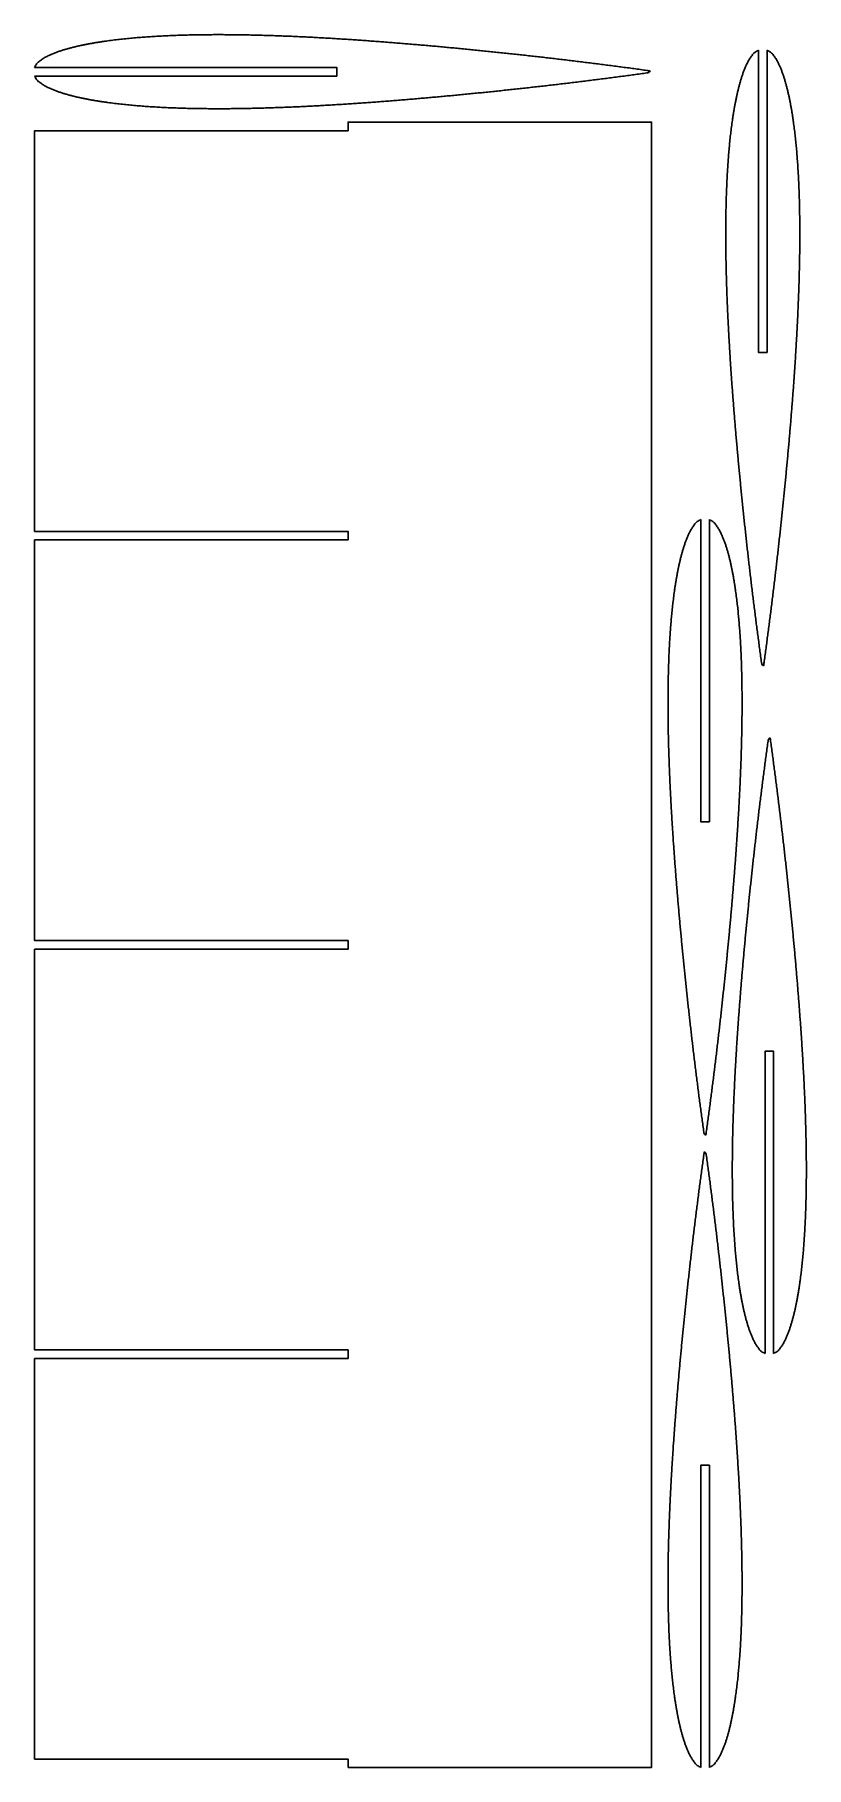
# Model space of a CAD drawing. Header units: millimetres. Extents: x 3.04 to 6.79, y 0.4 to 8.83.
import ezdxf

# ---------------------------------------------------------------- set-up
doc = ezdxf.new("R2010")
doc.units = ezdxf.units.MM
doc.layers.add('Default', color=18, linetype='Continuous', true_color=0x000000)

msp = doc.modelspace()

# ---------------------------------------------------------------- linework, layer by layer
at = {"layer": 'Default'}
for points in [[(6.5599, 8.7493), (6.5599, 7.2802), (6.6019, 7.2802), (6.6019, 8.7493)], [(3.04, 8.6241), (4.5091, 8.6241), (4.5091, 8.6661), (3.04, 8.6661)], [(6.279, 6.467), (6.279, 4.9979), (6.321, 4.9979), (6.321, 6.467)], [(6.5917, 2.4126), (6.5917, 3.8817), (6.6337, 3.8817), (6.6337, 2.4126)], [(6.321, 0.4), (6.321, 1.8691), (6.279, 1.8691), (6.279, 0.4)]]:
    msp.add_lwpolyline(points, dxfattribs=at)
msp.add_lwpolyline([(4.5643, 0.4), (6.04, 0.4), (6.04, 8.4), (4.5643, 8.4), (4.5643, 8.358), (3.04, 8.358), (3.04, 6.41), (4.5643, 6.41), (4.5643, 6.368), (3.04, 6.368), (3.04, 4.42), (4.5643, 4.42), (4.5643, 4.378), (3.04, 4.378), (3.04, 2.43), (4.5643, 2.43), (4.5643, 2.388), (3.04, 2.388), (3.04, 0.44), (4.5643, 0.44)], close=True, dxfattribs=at)
for points, knots in [([(3.04, 8.6661), (3.0429, 8.6725), (3.0531, 8.6904), (3.0646, 8.6967), (3.0809, 8.7092), (3.0965, 8.7177), (3.1124, 8.7256), (3.1281, 8.7324), (3.1439, 8.7386), (3.1597, 8.7442), (3.1755, 8.7494), (3.1913, 8.7542), (3.2071, 8.7586), (3.2229, 8.7628), (3.2387, 8.7666), (3.2545, 8.7703), (3.2702, 8.7737), (3.286, 8.777), (3.3018, 8.78), (3.3176, 8.7829), (3.3334, 8.7856), (3.3492, 8.7882), (3.365, 8.7907), (3.3808, 8.793), (3.3966, 8.7952), (3.4123, 8.7973), (3.4281, 8.7993), (3.4439, 8.8012), (3.4597, 8.803), (3.4755, 8.8047), (3.4913, 8.8063), (3.5071, 8.8078), (3.5229, 8.8093), (3.5387, 8.8106), (3.5545, 8.8119), (3.5702, 8.8131), (3.586, 8.8143), (3.6018, 8.8153), (3.6176, 8.8163), (3.6334, 8.8173), (3.6492, 8.8182), (3.665, 8.819), (3.6808, 8.8197), (3.6966, 8.8204), (3.7123, 8.8211), (3.7281, 8.8217), (3.7439, 8.8222), (3.7597, 8.8227), (3.7755, 8.8232), (3.7913, 8.8236), (3.8071, 8.8239), (3.8229, 8.8242), (3.8387, 8.8245), (3.8545, 8.8247), (3.8702, 8.8249), (3.886, 8.825), (3.9018, 8.8251), (3.9176, 8.8252), (3.9334, 8.8252), (3.9492, 8.8252), (3.965, 8.8251), (3.9808, 8.825), (3.9966, 8.8249), (4.0123, 8.8247), (4.0281, 8.8245), (4.0439, 8.8243), (4.0597, 8.8241), (4.0755, 8.8238), (4.0913, 8.8234), (4.1071, 8.8231), (4.1229, 8.8227), (4.1387, 8.8223), (4.1545, 8.8218), (4.1702, 8.8214), (4.186, 8.8209), (4.2018, 8.8204), (4.2176, 8.8198), (4.2334, 8.8192), (4.2492, 8.8186), (4.265, 8.818), (4.2808, 8.8174), (4.2966, 8.8167), (4.3123, 8.816), (4.3281, 8.8153), (4.3439, 8.8145), (4.3597, 8.8138), (4.3755, 8.813), (4.3913, 8.8122), (4.4071, 8.8113), (4.4229, 8.8105), (4.4387, 8.8096), (4.4545, 8.8087), (4.4702, 8.8078), (4.486, 8.8069), (4.5018, 8.8059), (4.5176, 8.8049), (4.5334, 8.804), (4.5492, 8.803), (4.565, 8.8019), (4.5808, 8.8009), (4.5966, 8.7998), (4.6123, 8.7988), (4.6281, 8.7977), (4.6439, 8.7966), (4.6597, 8.7954), (4.6755, 8.7943), (4.6913, 8.7931), (4.7071, 8.792), (4.7229, 8.7908), (4.7387, 8.7896), (4.7545, 8.7884), (4.7702, 8.7871), (4.786, 8.7859), (4.8018, 8.7846), (4.8176, 8.7833), (4.8334, 8.782), (4.8492, 8.7807), (4.865, 8.7794), (4.8808, 8.7781), (4.8966, 8.7767), (4.9123, 8.7754), (4.9281, 8.774), (4.9439, 8.7726), (4.9597, 8.7712), (4.9755, 8.7698), (4.9913, 8.7684), (5.0071, 8.767), (5.0229, 8.7655), (5.0387, 8.7641), (5.0545, 8.7626), (5.0702, 8.7611), (5.086, 8.7596), (5.1018, 8.7581), (5.1176, 8.7566), (5.1334, 8.7551), (5.1492, 8.7535), (5.165, 8.752), (5.1808, 8.7504), (5.1966, 8.7488), (5.2123, 8.7472), (5.2281, 8.7456), (5.2439, 8.744), (5.2597, 8.7424), (5.2755, 8.7408), (5.2913, 8.7391), (5.3071, 8.7375), (5.3229, 8.7358), (5.3387, 8.7341), (5.3545, 8.7324), (5.3702, 8.7307), (5.386, 8.729), (5.4018, 8.7273), (5.4176, 8.7256), (5.4334, 8.7238), (5.4492, 8.7221), (5.465, 8.7203), (5.4808, 8.7185), (5.4966, 8.7167), (5.5123, 8.715), (5.5281, 8.7131), (5.5439, 8.7113), (5.5597, 8.7095), (5.5755, 8.7076), (5.5913, 8.7058), (5.6071, 8.7039), (5.6229, 8.702), (5.6387, 8.7002), (5.6545, 8.6983), (5.6702, 8.6963), (5.686, 8.6944), (5.7018, 8.6925), (5.7176, 8.6905), (5.7334, 8.6886), (5.7492, 8.6866), (5.765, 8.6846), (5.7808, 8.6826), (5.7966, 8.6806), (5.8123, 8.6786), (5.8281, 8.6766), (5.8439, 8.6745), (5.8597, 8.6724), (5.8755, 8.6704), (5.8913, 8.6683), (5.9071, 8.6662), (5.9229, 8.6641), (5.9387, 8.662), (5.9545, 8.6598), (5.9702, 8.6577), (5.986, 8.6555), (6.0018, 8.6533), (6.0176, 8.6511), (6.0281, 8.6497), (6.0334, 8.6489)], [383.422958, 383.422958, 383.422958, 383.422958, 383.909759, 384.909759, 385.909759, 386.909759, 387.909759, 388.909759, 389.909759, 390.909759, 391.909759, 392.909759, 393.909759, 394.909759, 395.909759, 396.909759, 397.909759, 398.909759, 399.909759, 400.909759, 401.909759, 402.909759, 403.909759, 404.909759, 405.909759, 406.909759, 407.909759, 408.909759, 409.909759, 410.909759, 411.909759, 412.909759, 413.909759, 414.909759, 415.909759, 416.909759, 417.909759, 418.909759, 419.909759, 420.909759, 421.909759, 422.909759, 423.909759, 424.909759, 425.909759, 426.909759, 427.909759, 428.909759, 429.909759, 430.909759, 431.909759, 432.909759, 433.909759, 434.909759, 435.909759, 436.909759, 437.909759, 438.909759, 439.909759, 440.909759, 441.909759, 442.909759, 443.909759, 444.909759, 445.909759, 446.909759, 447.909759, 448.909759, 449.909759, 450.909759, 451.909759, 452.909759, 453.909759, 454.909759, 455.909759, 456.909759, 457.909759, 458.909759, 459.909759, 460.909759, 461.909759, 462.909759, 463.909759, 464.909759, 465.909759, 466.909759, 467.909759, 468.909759, 469.909759, 470.909759, 471.909759, 472.909759, 473.909759, 474.909759, 475.909759, 476.909759, 477.909759, 478.909759, 479.909759, 480.909759, 481.909759, 482.909759, 483.909759, 484.909759, 485.909759, 486.909759, 487.909759, 488.909759, 489.909759, 490.909759, 491.909759, 492.909759, 493.909759, 494.909759, 495.909759, 496.909759, 497.909759, 498.909759, 499.909759, 500.909759, 501.909759, 502.909759, 503.909759, 504.909759, 505.909759, 506.909759, 507.909759, 508.909759, 509.909759, 510.909759, 511.909759, 512.909759, 513.909759, 514.909759, 515.909759, 516.909759, 517.909759, 518.909759, 519.909759, 520.909759, 521.909759, 522.909759, 523.909759, 524.909759, 525.909759, 526.909759, 527.909759, 528.909759, 529.909759, 530.909759, 531.909759, 532.909759, 533.909759, 534.909759, 535.909759, 536.909759, 537.909759, 538.909759, 539.909759, 540.909759, 541.909759, 542.909759, 543.909759, 544.909759, 545.909759, 546.909759, 547.909759, 548.909759, 549.909759, 550.909759, 551.909759, 552.909759, 553.909759, 554.909759, 555.909759, 556.909759, 557.909759, 558.909759, 559.909759, 560.909759, 561.909759, 562.909759, 563.909759, 564.909759, 565.909759, 566.909759, 567.909759, 568.909759, 569.909759, 570.909759, 571.909759, 572.909759, 572.909759, 572.909759, 572.909759]), ([(6.5846, 5.7559), (6.5763, 5.7611), (6.5749, 5.7717), (6.5727, 5.7874), (6.5705, 5.8032), (6.5683, 5.819), (6.5662, 5.8348), (6.564, 5.8506), (6.5619, 5.8664), (6.5598, 5.8822), (6.5577, 5.898), (6.5556, 5.9138), (6.5536, 5.9296), (6.5515, 5.9453), (6.5494, 5.9611), (6.5474, 5.9769), (6.5454, 5.9927), (6.5434, 6.0085), (6.5414, 6.0243), (6.5394, 6.0401), (6.5374, 6.0559), (6.5355, 6.0717), (6.5335, 6.0874), (6.5316, 6.1032), (6.5297, 6.119), (6.5277, 6.1348), (6.5258, 6.1506), (6.524, 6.1664), (6.5221, 6.1822), (6.5202, 6.198), (6.5184, 6.2138), (6.5165, 6.2296), (6.5147, 6.2453), (6.5129, 6.2611), (6.5111, 6.2769), (6.5093, 6.2927), (6.5075, 6.3085), (6.5057, 6.3243), (6.5039, 6.3401), (6.5022, 6.3559), (6.5004, 6.3717), (6.4987, 6.3874), (6.497, 6.4032), (6.4953, 6.419), (6.4936, 6.4348), (6.4919, 6.4506), (6.4902, 6.4664), (6.4885, 6.4822), (6.4869, 6.498), (6.4852, 6.5138), (6.4836, 6.5296), (6.482, 6.5453), (6.4804, 6.5611), (6.4788, 6.5769), (6.4772, 6.5927), (6.4756, 6.6085), (6.474, 6.6243), (6.4725, 6.6401), (6.4709, 6.6559), (6.4694, 6.6717), (6.4679, 6.6874), (6.4664, 6.7032), (6.4649, 6.719), (6.4634, 6.7348), (6.4619, 6.7506), (6.4605, 6.7664), (6.459, 6.7822), (6.4576, 6.798), (6.4562, 6.8138), (6.4548, 6.8296), (6.4534, 6.8453), (6.452, 6.8611), (6.4506, 6.8769), (6.4493, 6.8927), (6.4479, 6.9085), (6.4466, 6.9243), (6.4453, 6.9401), (6.444, 6.9559), (6.4427, 6.9717), (6.4414, 6.9874), (6.4401, 7.0032), (6.4389, 7.019), (6.4377, 7.0348), (6.4364, 7.0506), (6.4352, 7.0664), (6.434, 7.0822), (6.4329, 7.098), (6.4317, 7.1138), (6.4306, 7.1296), (6.4294, 7.1453), (6.4283, 7.1611), (6.4272, 7.1769), (6.4262, 7.1927), (6.4251, 7.2085), (6.4241, 7.2243), (6.423, 7.2401), (6.422, 7.2559), (6.4211, 7.2717), (6.4201, 7.2874), (6.4191, 7.3032), (6.4182, 7.319), (6.4173, 7.3348), (6.4164, 7.3506), (6.4155, 7.3664), (6.4147, 7.3822), (6.4138, 7.398), (6.413, 7.4138), (6.4122, 7.4296), (6.4115, 7.4453), (6.4107, 7.4611), (6.41, 7.4769), (6.4093, 7.4927), (6.4086, 7.5085), (6.408, 7.5243), (6.4074, 7.5401), (6.4068, 7.5559), (6.4062, 7.5717), (6.4056, 7.5874), (6.4051, 7.6032), (6.4046, 7.619), (6.4042, 7.6348), (6.4037, 7.6506), (6.4033, 7.6664), (6.4029, 7.6822), (6.4026, 7.698), (6.4022, 7.7138), (6.4019, 7.7296), (6.4017, 7.7453), (6.4015, 7.7611), (6.4013, 7.7769), (6.4011, 7.7927), (6.401, 7.8085), (6.4009, 7.8243), (6.4008, 7.8401), (6.4008, 7.8559), (6.4008, 7.8717), (6.4009, 7.8874), (6.401, 7.9032), (6.4011, 7.919), (6.4013, 7.9348), (6.4015, 7.9506), (6.4018, 7.9664), (6.4021, 7.9822), (6.4024, 7.998), (6.4028, 8.0138), (6.4033, 8.0296), (6.4038, 8.0453), (6.4043, 8.0611), (6.4049, 8.0769), (6.4056, 8.0927), (6.4063, 8.1085), (6.407, 8.1243), (6.4078, 8.1401), (6.4087, 8.1559), (6.4097, 8.1717), (6.4107, 8.1874), (6.4117, 8.2032), (6.4129, 8.219), (6.4141, 8.2348), (6.4154, 8.2506), (6.4167, 8.2664), (6.4182, 8.2822), (6.4197, 8.298), (6.4213, 8.3138), (6.423, 8.3296), (6.4248, 8.3453), (6.4267, 8.3611), (6.4287, 8.3769), (6.4308, 8.3927), (6.433, 8.4085), (6.4353, 8.4243), (6.4378, 8.4401), (6.4404, 8.4559), (6.4431, 8.4717), (6.446, 8.4874), (6.449, 8.5032), (6.4523, 8.519), (6.4557, 8.5348), (6.4594, 8.5506), (6.4632, 8.5664), (6.4674, 8.5822), (6.4718, 8.598), (6.4766, 8.6138), (6.4818, 8.6296), (6.4874, 8.6453), (6.4936, 8.6611), (6.5004, 8.6769), (6.5083, 8.6927), (6.5168, 8.7084), (6.5293, 8.7247), (6.5357, 8.7362), (6.5535, 8.7464), (6.5599, 8.7493)], [190.95592, 190.95592, 190.95592, 190.95592, 191.95592, 192.95592, 193.95592, 194.95592, 195.95592, 196.95592, 197.95592, 198.95592, 199.95592, 200.95592, 201.95592, 202.95592, 203.95592, 204.95592, 205.95592, 206.95592, 207.95592, 208.95592, 209.95592, 210.95592, 211.95592, 212.95592, 213.95592, 214.95592, 215.95592, 216.95592, 217.95592, 218.95592, 219.95592, 220.95592, 221.95592, 222.95592, 223.95592, 224.95592, 225.95592, 226.95592, 227.95592, 228.95592, 229.95592, 230.95592, 231.95592, 232.95592, 233.95592, 234.95592, 235.95592, 236.95592, 237.95592, 238.95592, 239.95592, 240.95592, 241.95592, 242.95592, 243.95592, 244.95592, 245.95592, 246.95592, 247.95592, 248.95592, 249.95592, 250.95592, 251.95592, 252.95592, 253.95592, 254.95592, 255.95592, 256.95592, 257.95592, 258.95592, 259.95592, 260.95592, 261.95592, 262.95592, 263.95592, 264.95592, 265.95592, 266.95592, 267.95592, 268.95592, 269.95592, 270.95592, 271.95592, 272.95592, 273.95592, 274.95592, 275.95592, 276.95592, 277.95592, 278.95592, 279.95592, 280.95592, 281.95592, 282.95592, 283.95592, 284.95592, 285.95592, 286.95592, 287.95592, 288.95592, 289.95592, 290.95592, 291.95592, 292.95592, 293.95592, 294.95592, 295.95592, 296.95592, 297.95592, 298.95592, 299.95592, 300.95592, 301.95592, 302.95592, 303.95592, 304.95592, 305.95592, 306.95592, 307.95592, 308.95592, 309.95592, 310.95592, 311.95592, 312.95592, 313.95592, 314.95592, 315.95592, 316.95592, 317.95592, 318.95592, 319.95592, 320.95592, 321.95592, 322.95592, 323.95592, 324.95592, 325.95592, 326.95592, 327.95592, 328.95592, 329.95592, 330.95592, 331.95592, 332.95592, 333.95592, 334.95592, 335.95592, 336.95592, 337.95592, 338.95592, 339.95592, 340.95592, 341.95592, 342.95592, 343.95592, 344.95592, 345.95592, 346.95592, 347.95592, 348.95592, 349.95592, 350.95592, 351.95592, 352.95592, 353.95592, 354.95592, 355.95592, 356.95592, 357.95592, 358.95592, 359.95592, 360.95592, 361.95592, 362.95592, 363.95592, 364.95592, 365.95592, 366.95592, 367.95592, 368.95592, 369.95592, 370.95592, 371.95592, 372.95592, 373.95592, 374.95592, 375.95592, 376.95592, 377.95592, 378.95592, 379.95592, 380.442721, 380.442721, 380.442721, 380.442721]), ([(6.6019, 8.7493), (6.6083, 8.7464), (6.6261, 8.7362), (6.6324, 8.7247), (6.6449, 8.7084), (6.6535, 8.6927), (6.6613, 8.6769), (6.6682, 8.6611), (6.6743, 8.6453), (6.68, 8.6296), (6.6851, 8.6138), (6.6899, 8.598), (6.6943, 8.5822), (6.6985, 8.5664), (6.7024, 8.5506), (6.706, 8.5348), (6.7095, 8.519), (6.7127, 8.5032), (6.7157, 8.4874), (6.7186, 8.4717), (6.7214, 8.4559), (6.724, 8.4401), (6.7264, 8.4243), (6.7288, 8.4085), (6.731, 8.3927), (6.7331, 8.3769), (6.735, 8.3611), (6.7369, 8.3453), (6.7387, 8.3296), (6.7404, 8.3138), (6.742, 8.298), (6.7435, 8.2822), (6.745, 8.2664), (6.7463, 8.2506), (6.7476, 8.2348), (6.7488, 8.219), (6.75, 8.2032), (6.7511, 8.1874), (6.7521, 8.1717), (6.753, 8.1559), (6.7539, 8.1401), (6.7547, 8.1243), (6.7555, 8.1085), (6.7562, 8.0927), (6.7568, 8.0769), (6.7574, 8.0611), (6.758, 8.0453), (6.7585, 8.0296), (6.7589, 8.0138), (6.7593, 7.998), (6.7597, 7.9822), (6.76, 7.9664), (6.7602, 7.9506), (6.7604, 7.9348), (6.7606, 7.919), (6.7608, 7.9032), (6.7608, 7.8874), (6.7609, 7.8717), (6.7609, 7.8559), (6.7609, 7.8401), (6.7608, 7.8243), (6.7608, 7.8085), (6.7606, 7.7927), (6.7605, 7.7769), (6.7603, 7.7611), (6.76, 7.7453), (6.7598, 7.7296), (6.7595, 7.7138), (6.7592, 7.698), (6.7588, 7.6822), (6.7584, 7.6664), (6.758, 7.6506), (6.7576, 7.6348), (6.7571, 7.619), (6.7566, 7.6032), (6.7561, 7.5874), (6.7555, 7.5717), (6.755, 7.5559), (6.7544, 7.5401), (6.7537, 7.5243), (6.7531, 7.5085), (6.7524, 7.4927), (6.7517, 7.4769), (6.751, 7.4611), (6.7502, 7.4453), (6.7495, 7.4296), (6.7487, 7.4138), (6.7479, 7.398), (6.7471, 7.3822), (6.7462, 7.3664), (6.7453, 7.3506), (6.7444, 7.3348), (6.7435, 7.319), (6.7426, 7.3032), (6.7416, 7.2874), (6.7407, 7.2717), (6.7397, 7.2559), (6.7387, 7.2401), (6.7377, 7.2243), (6.7366, 7.2085), (6.7356, 7.1927), (6.7345, 7.1769), (6.7334, 7.1611), (6.7323, 7.1453), (6.7312, 7.1296), (6.73, 7.1138), (6.7289, 7.098), (6.7277, 7.0822), (6.7265, 7.0664), (6.7253, 7.0506), (6.7241, 7.0348), (6.7228, 7.019), (6.7216, 7.0032), (6.7203, 6.9874), (6.7191, 6.9717), (6.7178, 6.9559), (6.7165, 6.9401), (6.7151, 6.9243), (6.7138, 6.9085), (6.7125, 6.8927), (6.7111, 6.8769), (6.7097, 6.8611), (6.7084, 6.8453), (6.707, 6.8296), (6.7056, 6.8138), (6.7041, 6.798), (6.7027, 6.7822), (6.7012, 6.7664), (6.6998, 6.7506), (6.6983, 6.7348), (6.6968, 6.719), (6.6953, 6.7032), (6.6938, 6.6874), (6.6923, 6.6717), (6.6908, 6.6559), (6.6892, 6.6401), (6.6877, 6.6243), (6.6861, 6.6085), (6.6845, 6.5927), (6.683, 6.5769), (6.6814, 6.5611), (6.6797, 6.5453), (6.6781, 6.5296), (6.6765, 6.5138), (6.6749, 6.498), (6.6732, 6.4822), (6.6715, 6.4664), (6.6699, 6.4506), (6.6682, 6.4348), (6.6665, 6.419), (6.6648, 6.4032), (6.663, 6.3874), (6.6613, 6.3717), (6.6596, 6.3559), (6.6578, 6.3401), (6.656, 6.3243), (6.6543, 6.3085), (6.6525, 6.2927), (6.6507, 6.2769), (6.6489, 6.2611), (6.647, 6.2453), (6.6452, 6.2296), (6.6434, 6.2138), (6.6415, 6.198), (6.6396, 6.1822), (6.6378, 6.1664), (6.6359, 6.1506), (6.634, 6.1348), (6.6321, 6.119), (6.6301, 6.1032), (6.6282, 6.0874), (6.6263, 6.0717), (6.6243, 6.0559), (6.6223, 6.0401), (6.6203, 6.0243), (6.6183, 6.0085), (6.6163, 5.9927), (6.6143, 5.9769), (6.6123, 5.9611), (6.6102, 5.9453), (6.6082, 5.9296), (6.6061, 5.9138), (6.604, 5.898), (6.6019, 5.8822), (6.5998, 5.8664), (6.5977, 5.8506), (6.5955, 5.8348), (6.5934, 5.819), (6.5912, 5.8032), (6.589, 5.7874), (6.5869, 5.7717), (6.5854, 5.7611), (6.5846, 5.7559)], [383.422958, 383.422958, 383.422958, 383.422958, 383.909759, 384.909759, 385.909759, 386.909759, 387.909759, 388.909759, 389.909759, 390.909759, 391.909759, 392.909759, 393.909759, 394.909759, 395.909759, 396.909759, 397.909759, 398.909759, 399.909759, 400.909759, 401.909759, 402.909759, 403.909759, 404.909759, 405.909759, 406.909759, 407.909759, 408.909759, 409.909759, 410.909759, 411.909759, 412.909759, 413.909759, 414.909759, 415.909759, 416.909759, 417.909759, 418.909759, 419.909759, 420.909759, 421.909759, 422.909759, 423.909759, 424.909759, 425.909759, 426.909759, 427.909759, 428.909759, 429.909759, 430.909759, 431.909759, 432.909759, 433.909759, 434.909759, 435.909759, 436.909759, 437.909759, 438.909759, 439.909759, 440.909759, 441.909759, 442.909759, 443.909759, 444.909759, 445.909759, 446.909759, 447.909759, 448.909759, 449.909759, 450.909759, 451.909759, 452.909759, 453.909759, 454.909759, 455.909759, 456.909759, 457.909759, 458.909759, 459.909759, 460.909759, 461.909759, 462.909759, 463.909759, 464.909759, 465.909759, 466.909759, 467.909759, 468.909759, 469.909759, 470.909759, 471.909759, 472.909759, 473.909759, 474.909759, 475.909759, 476.909759, 477.909759, 478.909759, 479.909759, 480.909759, 481.909759, 482.909759, 483.909759, 484.909759, 485.909759, 486.909759, 487.909759, 488.909759, 489.909759, 490.909759, 491.909759, 492.909759, 493.909759, 494.909759, 495.909759, 496.909759, 497.909759, 498.909759, 499.909759, 500.909759, 501.909759, 502.909759, 503.909759, 504.909759, 505.909759, 506.909759, 507.909759, 508.909759, 509.909759, 510.909759, 511.909759, 512.909759, 513.909759, 514.909759, 515.909759, 516.909759, 517.909759, 518.909759, 519.909759, 520.909759, 521.909759, 522.909759, 523.909759, 524.909759, 525.909759, 526.909759, 527.909759, 528.909759, 529.909759, 530.909759, 531.909759, 532.909759, 533.909759, 534.909759, 535.909759, 536.909759, 537.909759, 538.909759, 539.909759, 540.909759, 541.909759, 542.909759, 543.909759, 544.909759, 545.909759, 546.909759, 547.909759, 548.909759, 549.909759, 550.909759, 551.909759, 552.909759, 553.909759, 554.909759, 555.909759, 556.909759, 557.909759, 558.909759, 559.909759, 560.909759, 561.909759, 562.909759, 563.909759, 564.909759, 565.909759, 566.909759, 567.909759, 568.909759, 569.909759, 570.909759, 571.909759, 572.909759, 572.909759, 572.909759, 572.909759]), ([(6.0334, 8.6489), (6.0281, 8.6406), (6.0176, 8.6391), (6.0018, 8.637), (5.986, 8.6348), (5.9702, 8.6326), (5.9545, 8.6305), (5.9387, 8.6283), (5.9229, 8.6262), (5.9071, 8.6241), (5.8913, 8.622), (5.8755, 8.6199), (5.8597, 8.6178), (5.8439, 8.6158), (5.8281, 8.6137), (5.8123, 8.6117), (5.7966, 8.6097), (5.7808, 8.6077), (5.765, 8.6057), (5.7492, 8.6037), (5.7334, 8.6017), (5.7176, 8.5997), (5.7018, 8.5978), (5.686, 8.5959), (5.6702, 8.5939), (5.6545, 8.592), (5.6387, 8.5901), (5.6229, 8.5882), (5.6071, 8.5864), (5.5913, 8.5845), (5.5755, 8.5826), (5.5597, 8.5808), (5.5439, 8.579), (5.5281, 8.5771), (5.5123, 8.5753), (5.4966, 8.5735), (5.4808, 8.5717), (5.465, 8.57), (5.4492, 8.5682), (5.4334, 8.5664), (5.4176, 8.5647), (5.4018, 8.563), (5.386, 8.5612), (5.3702, 8.5595), (5.3545, 8.5578), (5.3387, 8.5561), (5.3229, 8.5545), (5.3071, 8.5528), (5.2913, 8.5512), (5.2755, 8.5495), (5.2597, 8.5479), (5.2439, 8.5463), (5.2281, 8.5446), (5.2123, 8.543), (5.1966, 8.5415), (5.1808, 8.5399), (5.165, 8.5383), (5.1492, 8.5368), (5.1334, 8.5352), (5.1176, 8.5337), (5.1018, 8.5322), (5.086, 8.5307), (5.0702, 8.5292), (5.0545, 8.5277), (5.0387, 8.5262), (5.0229, 8.5248), (5.0071, 8.5233), (4.9913, 8.5219), (4.9755, 8.5205), (4.9597, 8.519), (4.9439, 8.5176), (4.9281, 8.5163), (4.9123, 8.5149), (4.8966, 8.5135), (4.8808, 8.5122), (4.865, 8.5109), (4.8492, 8.5095), (4.8334, 8.5082), (4.8176, 8.5069), (4.8018, 8.5057), (4.786, 8.5044), (4.7702, 8.5032), (4.7545, 8.5019), (4.7387, 8.5007), (4.7229, 8.4995), (4.7071, 8.4983), (4.6913, 8.4971), (4.6755, 8.496), (4.6597, 8.4948), (4.6439, 8.4937), (4.6281, 8.4926), (4.6123, 8.4915), (4.5966, 8.4904), (4.5808, 8.4894), (4.565, 8.4883), (4.5492, 8.4873), (4.5334, 8.4863), (4.5176, 8.4853), (4.5018, 8.4844), (4.486, 8.4834), (4.4702, 8.4825), (4.4545, 8.4816), (4.4387, 8.4807), (4.4229, 8.4798), (4.4071, 8.479), (4.3913, 8.4781), (4.3755, 8.4773), (4.3597, 8.4765), (4.3439, 8.4758), (4.3281, 8.475), (4.3123, 8.4743), (4.2966, 8.4736), (4.2808, 8.4729), (4.265, 8.4723), (4.2492, 8.4716), (4.2334, 8.471), (4.2176, 8.4705), (4.2018, 8.4699), (4.186, 8.4694), (4.1702, 8.4689), (4.1545, 8.4684), (4.1387, 8.468), (4.1229, 8.4676), (4.1071, 8.4672), (4.0913, 8.4668), (4.0755, 8.4665), (4.0597, 8.4662), (4.0439, 8.466), (4.0281, 8.4657), (4.0123, 8.4655), (3.9966, 8.4654), (3.9808, 8.4652), (3.965, 8.4652), (3.9492, 8.4651), (3.9334, 8.4651), (3.9176, 8.4651), (3.9018, 8.4652), (3.886, 8.4652), (3.8702, 8.4654), (3.8545, 8.4656), (3.8387, 8.4658), (3.8229, 8.466), (3.8071, 8.4663), (3.7913, 8.4667), (3.7755, 8.4671), (3.7597, 8.4675), (3.7439, 8.468), (3.7281, 8.4686), (3.7123, 8.4692), (3.6966, 8.4698), (3.6808, 8.4705), (3.665, 8.4713), (3.6492, 8.4721), (3.6334, 8.473), (3.6176, 8.4739), (3.6018, 8.4749), (3.586, 8.476), (3.5702, 8.4772), (3.5545, 8.4784), (3.5387, 8.4797), (3.5229, 8.481), (3.5071, 8.4825), (3.4913, 8.484), (3.4755, 8.4856), (3.4597, 8.4873), (3.4439, 8.4891), (3.4281, 8.491), (3.4123, 8.4929), (3.3966, 8.495), (3.3808, 8.4973), (3.365, 8.4996), (3.3492, 8.502), (3.3334, 8.5046), (3.3176, 8.5074), (3.3018, 8.5103), (3.286, 8.5133), (3.2702, 8.5166), (3.2545, 8.52), (3.2387, 8.5236), (3.2229, 8.5275), (3.2071, 8.5317), (3.1913, 8.5361), (3.1755, 8.5409), (3.1597, 8.546), (3.1439, 8.5517), (3.1281, 8.5578), (3.1124, 8.5647), (3.0965, 8.5725), (3.0809, 8.5811), (3.0646, 8.5936), (3.0531, 8.5999), (3.0429, 8.6177), (3.04, 8.6241)], [190.95592, 190.95592, 190.95592, 190.95592, 191.95592, 192.95592, 193.95592, 194.95592, 195.95592, 196.95592, 197.95592, 198.95592, 199.95592, 200.95592, 201.95592, 202.95592, 203.95592, 204.95592, 205.95592, 206.95592, 207.95592, 208.95592, 209.95592, 210.95592, 211.95592, 212.95592, 213.95592, 214.95592, 215.95592, 216.95592, 217.95592, 218.95592, 219.95592, 220.95592, 221.95592, 222.95592, 223.95592, 224.95592, 225.95592, 226.95592, 227.95592, 228.95592, 229.95592, 230.95592, 231.95592, 232.95592, 233.95592, 234.95592, 235.95592, 236.95592, 237.95592, 238.95592, 239.95592, 240.95592, 241.95592, 242.95592, 243.95592, 244.95592, 245.95592, 246.95592, 247.95592, 248.95592, 249.95592, 250.95592, 251.95592, 252.95592, 253.95592, 254.95592, 255.95592, 256.95592, 257.95592, 258.95592, 259.95592, 260.95592, 261.95592, 262.95592, 263.95592, 264.95592, 265.95592, 266.95592, 267.95592, 268.95592, 269.95592, 270.95592, 271.95592, 272.95592, 273.95592, 274.95592, 275.95592, 276.95592, 277.95592, 278.95592, 279.95592, 280.95592, 281.95592, 282.95592, 283.95592, 284.95592, 285.95592, 286.95592, 287.95592, 288.95592, 289.95592, 290.95592, 291.95592, 292.95592, 293.95592, 294.95592, 295.95592, 296.95592, 297.95592, 298.95592, 299.95592, 300.95592, 301.95592, 302.95592, 303.95592, 304.95592, 305.95592, 306.95592, 307.95592, 308.95592, 309.95592, 310.95592, 311.95592, 312.95592, 313.95592, 314.95592, 315.95592, 316.95592, 317.95592, 318.95592, 319.95592, 320.95592, 321.95592, 322.95592, 323.95592, 324.95592, 325.95592, 326.95592, 327.95592, 328.95592, 329.95592, 330.95592, 331.95592, 332.95592, 333.95592, 334.95592, 335.95592, 336.95592, 337.95592, 338.95592, 339.95592, 340.95592, 341.95592, 342.95592, 343.95592, 344.95592, 345.95592, 346.95592, 347.95592, 348.95592, 349.95592, 350.95592, 351.95592, 352.95592, 353.95592, 354.95592, 355.95592, 356.95592, 357.95592, 358.95592, 359.95592, 360.95592, 361.95592, 362.95592, 363.95592, 364.95592, 365.95592, 366.95592, 367.95592, 368.95592, 369.95592, 370.95592, 371.95592, 372.95592, 373.95592, 374.95592, 375.95592, 376.95592, 377.95592, 378.95592, 379.95592, 380.442721, 380.442721, 380.442721, 380.442721]), ([(6.3038, 3.4736), (6.2955, 3.4789), (6.294, 3.4894), (6.2919, 3.5052), (6.2897, 3.521), (6.2875, 3.5368), (6.2854, 3.5526), (6.2832, 3.5684), (6.2811, 3.5841), (6.279, 3.5999), (6.2769, 3.6157), (6.2748, 3.6315), (6.2727, 3.6473), (6.2707, 3.6631), (6.2686, 3.6789), (6.2666, 3.6947), (6.2646, 3.7105), (6.2626, 3.7262), (6.2606, 3.742), (6.2586, 3.7578), (6.2566, 3.7736), (6.2546, 3.7894), (6.2527, 3.8052), (6.2508, 3.821), (6.2488, 3.8368), (6.2469, 3.8526), (6.245, 3.8684), (6.2431, 3.8841), (6.2413, 3.8999), (6.2394, 3.9157), (6.2375, 3.9315), (6.2357, 3.9473), (6.2339, 3.9631), (6.232, 3.9789), (6.2302, 3.9947), (6.2284, 4.0105), (6.2266, 4.0262), (6.2249, 4.042), (6.2231, 4.0578), (6.2213, 4.0736), (6.2196, 4.0894), (6.2179, 4.1052), (6.2161, 4.121), (6.2144, 4.1368), (6.2127, 4.1526), (6.211, 4.1684), (6.2094, 4.1841), (6.2077, 4.1999), (6.206, 4.2157), (6.2044, 4.2315), (6.2028, 4.2473), (6.2012, 4.2631), (6.1995, 4.2789), (6.1979, 4.2947), (6.1964, 4.3105), (6.1948, 4.3262), (6.1932, 4.342), (6.1917, 4.3578), (6.1901, 4.3736), (6.1886, 4.3894), (6.1871, 4.4052), (6.1856, 4.421), (6.1841, 4.4368), (6.1826, 4.4526), (6.1811, 4.4684), (6.1797, 4.4841), (6.1782, 4.4999), (6.1768, 4.5157), (6.1753, 4.5315), (6.1739, 4.5473), (6.1725, 4.5631), (6.1712, 4.5789), (6.1698, 4.5947), (6.1684, 4.6105), (6.1671, 4.6262), (6.1658, 4.642), (6.1644, 4.6578), (6.1631, 4.6736), (6.1618, 4.6894), (6.1606, 4.7052), (6.1593, 4.721), (6.1581, 4.7368), (6.1568, 4.7526), (6.1556, 4.7684), (6.1544, 4.7841), (6.1532, 4.7999), (6.152, 4.8157), (6.1509, 4.8315), (6.1497, 4.8473), (6.1486, 4.8631), (6.1475, 4.8789), (6.1464, 4.8947), (6.1453, 4.9105), (6.1443, 4.9262), (6.1432, 4.942), (6.1422, 4.9578), (6.1412, 4.9736), (6.1402, 4.9894), (6.1393, 5.0052), (6.1383, 5.021), (6.1374, 5.0368), (6.1365, 5.0526), (6.1356, 5.0684), (6.1347, 5.0841), (6.1338, 5.0999), (6.133, 5.1157), (6.1322, 5.1315), (6.1314, 5.1473), (6.1307, 5.1631), (6.1299, 5.1789), (6.1292, 5.1947), (6.1285, 5.2105), (6.1278, 5.2262), (6.1272, 5.242), (6.1265, 5.2578), (6.1259, 5.2736), (6.1254, 5.2894), (6.1248, 5.3052), (6.1243, 5.321), (6.1238, 5.3368), (6.1233, 5.3526), (6.1229, 5.3684), (6.1225, 5.3841), (6.1221, 5.3999), (6.1217, 5.4157), (6.1214, 5.4315), (6.1211, 5.4473), (6.1209, 5.4631), (6.1206, 5.4789), (6.1204, 5.4947), (6.1203, 5.5105), (6.1201, 5.5262), (6.1201, 5.542), (6.12, 5.5578), (6.12, 5.5736), (6.12, 5.5894), (6.1201, 5.6052), (6.1201, 5.621), (6.1203, 5.6368), (6.1205, 5.6526), (6.1207, 5.6684), (6.1209, 5.6841), (6.1212, 5.6999), (6.1216, 5.7157), (6.122, 5.7315), (6.1224, 5.7473), (6.1229, 5.7631), (6.1235, 5.7789), (6.1241, 5.7947), (6.1247, 5.8105), (6.1254, 5.8262), (6.1262, 5.842), (6.127, 5.8578), (6.1279, 5.8736), (6.1288, 5.8894), (6.1298, 5.9052), (6.1309, 5.921), (6.1321, 5.9368), (6.1333, 5.9526), (6.1346, 5.9684), (6.1359, 5.9841), (6.1374, 5.9999), (6.1389, 6.0157), (6.1405, 6.0315), (6.1422, 6.0473), (6.144, 6.0631), (6.1459, 6.0789), (6.1478, 6.0947), (6.1499, 6.1105), (6.1521, 6.1262), (6.1545, 6.142), (6.1569, 6.1578), (6.1595, 6.1736), (6.1623, 6.1894), (6.1652, 6.2052), (6.1682, 6.221), (6.1714, 6.2368), (6.1749, 6.2526), (6.1785, 6.2684), (6.1824, 6.2841), (6.1866, 6.2999), (6.191, 6.3157), (6.1958, 6.3315), (6.2009, 6.3473), (6.2066, 6.3631), (6.2127, 6.3789), (6.2196, 6.3947), (6.2274, 6.4105), (6.236, 6.4261), (6.2485, 6.4424), (6.2548, 6.454), (6.2726, 6.4641), (6.279, 6.467)], [190.95592, 190.95592, 190.95592, 190.95592, 191.95592, 192.95592, 193.95592, 194.95592, 195.95592, 196.95592, 197.95592, 198.95592, 199.95592, 200.95592, 201.95592, 202.95592, 203.95592, 204.95592, 205.95592, 206.95592, 207.95592, 208.95592, 209.95592, 210.95592, 211.95592, 212.95592, 213.95592, 214.95592, 215.95592, 216.95592, 217.95592, 218.95592, 219.95592, 220.95592, 221.95592, 222.95592, 223.95592, 224.95592, 225.95592, 226.95592, 227.95592, 228.95592, 229.95592, 230.95592, 231.95592, 232.95592, 233.95592, 234.95592, 235.95592, 236.95592, 237.95592, 238.95592, 239.95592, 240.95592, 241.95592, 242.95592, 243.95592, 244.95592, 245.95592, 246.95592, 247.95592, 248.95592, 249.95592, 250.95592, 251.95592, 252.95592, 253.95592, 254.95592, 255.95592, 256.95592, 257.95592, 258.95592, 259.95592, 260.95592, 261.95592, 262.95592, 263.95592, 264.95592, 265.95592, 266.95592, 267.95592, 268.95592, 269.95592, 270.95592, 271.95592, 272.95592, 273.95592, 274.95592, 275.95592, 276.95592, 277.95592, 278.95592, 279.95592, 280.95592, 281.95592, 282.95592, 283.95592, 284.95592, 285.95592, 286.95592, 287.95592, 288.95592, 289.95592, 290.95592, 291.95592, 292.95592, 293.95592, 294.95592, 295.95592, 296.95592, 297.95592, 298.95592, 299.95592, 300.95592, 301.95592, 302.95592, 303.95592, 304.95592, 305.95592, 306.95592, 307.95592, 308.95592, 309.95592, 310.95592, 311.95592, 312.95592, 313.95592, 314.95592, 315.95592, 316.95592, 317.95592, 318.95592, 319.95592, 320.95592, 321.95592, 322.95592, 323.95592, 324.95592, 325.95592, 326.95592, 327.95592, 328.95592, 329.95592, 330.95592, 331.95592, 332.95592, 333.95592, 334.95592, 335.95592, 336.95592, 337.95592, 338.95592, 339.95592, 340.95592, 341.95592, 342.95592, 343.95592, 344.95592, 345.95592, 346.95592, 347.95592, 348.95592, 349.95592, 350.95592, 351.95592, 352.95592, 353.95592, 354.95592, 355.95592, 356.95592, 357.95592, 358.95592, 359.95592, 360.95592, 361.95592, 362.95592, 363.95592, 364.95592, 365.95592, 366.95592, 367.95592, 368.95592, 369.95592, 370.95592, 371.95592, 372.95592, 373.95592, 374.95592, 375.95592, 376.95592, 377.95592, 378.95592, 379.95592, 380.442721, 380.442721, 380.442721, 380.442721]), ([(6.321, 6.467), (6.3274, 6.4641), (6.3452, 6.454), (6.3516, 6.4424), (6.3641, 6.4261), (6.3726, 6.4105), (6.3805, 6.3947), (6.3873, 6.3789), (6.3935, 6.3631), (6.3991, 6.3473), (6.4043, 6.3315), (6.4091, 6.3157), (6.4135, 6.2999), (6.4177, 6.2841), (6.4215, 6.2684), (6.4252, 6.2526), (6.4286, 6.2368), (6.4319, 6.221), (6.4349, 6.2052), (6.4378, 6.1894), (6.4405, 6.1736), (6.4431, 6.1578), (6.4456, 6.142), (6.4479, 6.1262), (6.4501, 6.1105), (6.4522, 6.0947), (6.4542, 6.0789), (6.4561, 6.0631), (6.4579, 6.0473), (6.4596, 6.0315), (6.4612, 6.0157), (6.4627, 5.9999), (6.4642, 5.9841), (6.4655, 5.9684), (6.4668, 5.9526), (6.468, 5.9368), (6.4692, 5.921), (6.4702, 5.9052), (6.4712, 5.8894), (6.4722, 5.8736), (6.4731, 5.8578), (6.4739, 5.842), (6.4746, 5.8262), (6.4753, 5.8105), (6.476, 5.7947), (6.4766, 5.7789), (6.4771, 5.7631), (6.4776, 5.7473), (6.4781, 5.7315), (6.4785, 5.7157), (6.4788, 5.6999), (6.4791, 5.6841), (6.4794, 5.6684), (6.4796, 5.6526), (6.4798, 5.6368), (6.4799, 5.621), (6.48, 5.6052), (6.4801, 5.5894), (6.4801, 5.5736), (6.4801, 5.5578), (6.48, 5.542), (6.4799, 5.5262), (6.4798, 5.5105), (6.4796, 5.4947), (6.4794, 5.4789), (6.4792, 5.4631), (6.479, 5.4473), (6.4787, 5.4315), (6.4783, 5.4157), (6.478, 5.3999), (6.4776, 5.3841), (6.4772, 5.3684), (6.4767, 5.3526), (6.4763, 5.3368), (6.4758, 5.321), (6.4753, 5.3052), (6.4747, 5.2894), (6.4741, 5.2736), (6.4735, 5.2578), (6.4729, 5.242), (6.4723, 5.2262), (6.4716, 5.2105), (6.4709, 5.1947), (6.4702, 5.1789), (6.4694, 5.1631), (6.4687, 5.1473), (6.4679, 5.1315), (6.4671, 5.1157), (6.4662, 5.0999), (6.4654, 5.0841), (6.4645, 5.0684), (6.4636, 5.0526), (6.4627, 5.0368), (6.4618, 5.021), (6.4608, 5.0052), (6.4598, 4.9894), (6.4589, 4.9736), (6.4579, 4.9578), (6.4568, 4.942), (6.4558, 4.9262), (6.4547, 4.9105), (6.4537, 4.8947), (6.4526, 4.8789), (6.4515, 4.8631), (6.4503, 4.8473), (6.4492, 4.8315), (6.448, 4.8157), (6.4469, 4.7999), (6.4457, 4.7841), (6.4445, 4.7684), (6.4432, 4.7526), (6.442, 4.7368), (6.4408, 4.721), (6.4395, 4.7052), (6.4382, 4.6894), (6.4369, 4.6736), (6.4356, 4.6578), (6.4343, 4.642), (6.433, 4.6262), (6.4316, 4.6105), (6.4303, 4.5947), (6.4289, 4.5789), (6.4275, 4.5631), (6.4261, 4.5473), (6.4247, 4.5315), (6.4233, 4.5157), (6.4219, 4.4999), (6.4204, 4.4841), (6.419, 4.4684), (6.4175, 4.4526), (6.416, 4.4368), (6.4145, 4.421), (6.413, 4.4052), (6.4115, 4.3894), (6.41, 4.3736), (6.4084, 4.3578), (6.4069, 4.342), (6.4053, 4.3262), (6.4037, 4.3105), (6.4021, 4.2947), (6.4005, 4.2789), (6.3989, 4.2631), (6.3973, 4.2473), (6.3957, 4.2315), (6.394, 4.2157), (6.3924, 4.1999), (6.3907, 4.1841), (6.389, 4.1684), (6.3873, 4.1526), (6.3856, 4.1368), (6.3839, 4.121), (6.3822, 4.1052), (6.3805, 4.0894), (6.3787, 4.0736), (6.377, 4.0578), (6.3752, 4.042), (6.3734, 4.0262), (6.3716, 4.0105), (6.3698, 3.9947), (6.368, 3.9789), (6.3662, 3.9631), (6.3644, 3.9473), (6.3625, 3.9315), (6.3607, 3.9157), (6.3588, 3.8999), (6.3569, 3.8841), (6.3551, 3.8684), (6.3532, 3.8526), (6.3512, 3.8368), (6.3493, 3.821), (6.3474, 3.8052), (6.3454, 3.7894), (6.3435, 3.7736), (6.3415, 3.7578), (6.3395, 3.742), (6.3375, 3.7262), (6.3355, 3.7105), (6.3335, 3.6947), (6.3315, 3.6789), (6.3294, 3.6631), (6.3273, 3.6473), (6.3253, 3.6315), (6.3232, 3.6157), (6.3211, 3.5999), (6.319, 3.5841), (6.3169, 3.5684), (6.3147, 3.5526), (6.3126, 3.5368), (6.3104, 3.521), (6.3082, 3.5052), (6.306, 3.4894), (6.3046, 3.4789), (6.3038, 3.4736)], [383.422958, 383.422958, 383.422958, 383.422958, 383.909759, 384.909759, 385.909759, 386.909759, 387.909759, 388.909759, 389.909759, 390.909759, 391.909759, 392.909759, 393.909759, 394.909759, 395.909759, 396.909759, 397.909759, 398.909759, 399.909759, 400.909759, 401.909759, 402.909759, 403.909759, 404.909759, 405.909759, 406.909759, 407.909759, 408.909759, 409.909759, 410.909759, 411.909759, 412.909759, 413.909759, 414.909759, 415.909759, 416.909759, 417.909759, 418.909759, 419.909759, 420.909759, 421.909759, 422.909759, 423.909759, 424.909759, 425.909759, 426.909759, 427.909759, 428.909759, 429.909759, 430.909759, 431.909759, 432.909759, 433.909759, 434.909759, 435.909759, 436.909759, 437.909759, 438.909759, 439.909759, 440.909759, 441.909759, 442.909759, 443.909759, 444.909759, 445.909759, 446.909759, 447.909759, 448.909759, 449.909759, 450.909759, 451.909759, 452.909759, 453.909759, 454.909759, 455.909759, 456.909759, 457.909759, 458.909759, 459.909759, 460.909759, 461.909759, 462.909759, 463.909759, 464.909759, 465.909759, 466.909759, 467.909759, 468.909759, 469.909759, 470.909759, 471.909759, 472.909759, 473.909759, 474.909759, 475.909759, 476.909759, 477.909759, 478.909759, 479.909759, 480.909759, 481.909759, 482.909759, 483.909759, 484.909759, 485.909759, 486.909759, 487.909759, 488.909759, 489.909759, 490.909759, 491.909759, 492.909759, 493.909759, 494.909759, 495.909759, 496.909759, 497.909759, 498.909759, 499.909759, 500.909759, 501.909759, 502.909759, 503.909759, 504.909759, 505.909759, 506.909759, 507.909759, 508.909759, 509.909759, 510.909759, 511.909759, 512.909759, 513.909759, 514.909759, 515.909759, 516.909759, 517.909759, 518.909759, 519.909759, 520.909759, 521.909759, 522.909759, 523.909759, 524.909759, 525.909759, 526.909759, 527.909759, 528.909759, 529.909759, 530.909759, 531.909759, 532.909759, 533.909759, 534.909759, 535.909759, 536.909759, 537.909759, 538.909759, 539.909759, 540.909759, 541.909759, 542.909759, 543.909759, 544.909759, 545.909759, 546.909759, 547.909759, 548.909759, 549.909759, 550.909759, 551.909759, 552.909759, 553.909759, 554.909759, 555.909759, 556.909759, 557.909759, 558.909759, 559.909759, 560.909759, 561.909759, 562.909759, 563.909759, 564.909759, 565.909759, 566.909759, 567.909759, 568.909759, 569.909759, 570.909759, 571.909759, 572.909759, 572.909759, 572.909759, 572.909759]), ([(6.6165, 5.406), (6.6082, 5.4007), (6.6067, 5.3902), (6.6045, 5.3744), (6.6023, 5.3586), (6.6001, 5.3428), (6.598, 5.327), (6.5959, 5.3112), (6.5937, 5.2954), (6.5916, 5.2796), (6.5895, 5.2639), (6.5874, 5.2481), (6.5854, 5.2323), (6.5833, 5.2165), (6.5813, 5.2007), (6.5792, 5.1849), (6.5772, 5.1691), (6.5752, 5.1533), (6.5732, 5.1375), (6.5712, 5.1218), (6.5692, 5.106), (6.5673, 5.0902), (6.5653, 5.0744), (6.5634, 5.0586), (6.5615, 5.0428), (6.5596, 5.027), (6.5577, 5.0112), (6.5558, 4.9954), (6.5539, 4.9796), (6.552, 4.9639), (6.5502, 4.9481), (6.5483, 4.9323), (6.5465, 4.9165), (6.5447, 4.9007), (6.5429, 4.8849), (6.5411, 4.8691), (6.5393, 4.8533), (6.5375, 4.8375), (6.5357, 4.8218), (6.534, 4.806), (6.5322, 4.7902), (6.5305, 4.7744), (6.5288, 4.7586), (6.5271, 4.7428), (6.5254, 4.727), (6.5237, 4.7112), (6.522, 4.6954), (6.5203, 4.6796), (6.5187, 4.6639), (6.517, 4.6481), (6.5154, 4.6323), (6.5138, 4.6165), (6.5122, 4.6007), (6.5106, 4.5849), (6.509, 4.5691), (6.5074, 4.5533), (6.5058, 4.5375), (6.5043, 4.5218), (6.5028, 4.506), (6.5012, 4.4902), (6.4997, 4.4744), (6.4982, 4.4586), (6.4967, 4.4428), (6.4952, 4.427), (6.4937, 4.4112), (6.4923, 4.3954), (6.4908, 4.3796), (6.4894, 4.3639), (6.488, 4.3481), (6.4866, 4.3323), (6.4852, 4.3165), (6.4838, 4.3007), (6.4824, 4.2849), (6.4811, 4.2691), (6.4797, 4.2533), (6.4784, 4.2375), (6.4771, 4.2218), (6.4758, 4.206), (6.4745, 4.1902), (6.4732, 4.1744), (6.4719, 4.1586), (6.4707, 4.1428), (6.4695, 4.127), (6.4682, 4.1112), (6.467, 4.0954), (6.4658, 4.0796), (6.4647, 4.0639), (6.4635, 4.0481), (6.4624, 4.0323), (6.4613, 4.0165), (6.4601, 4.0007), (6.4591, 3.9849), (6.458, 3.9691), (6.4569, 3.9533), (6.4559, 3.9375), (6.4549, 3.9218), (6.4538, 3.906), (6.4529, 3.8902), (6.4519, 3.8744), (6.4509, 3.8586), (6.45, 3.8428), (6.4491, 3.827), (6.4482, 3.8112), (6.4473, 3.7954), (6.4465, 3.7796), (6.4457, 3.7639), (6.4448, 3.7481), (6.4441, 3.7323), (6.4433, 3.7165), (6.4425, 3.7007), (6.4418, 3.6849), (6.4411, 3.6691), (6.4405, 3.6533), (6.4398, 3.6375), (6.4392, 3.6218), (6.4386, 3.606), (6.438, 3.5902), (6.4375, 3.5744), (6.4369, 3.5586), (6.4364, 3.5428), (6.436, 3.527), (6.4355, 3.5112), (6.4351, 3.4954), (6.4347, 3.4796), (6.4344, 3.4639), (6.434, 3.4481), (6.4338, 3.4323), (6.4335, 3.4165), (6.4333, 3.4007), (6.4331, 3.3849), (6.4329, 3.3691), (6.4328, 3.3533), (6.4327, 3.3375), (6.4326, 3.3218), (6.4326, 3.306), (6.4326, 3.2902), (6.4327, 3.2744), (6.4328, 3.2586), (6.4329, 3.2428), (6.4331, 3.227), (6.4333, 3.2112), (6.4336, 3.1954), (6.4339, 3.1796), (6.4342, 3.1639), (6.4346, 3.1481), (6.4351, 3.1323), (6.4356, 3.1165), (6.4361, 3.1007), (6.4367, 3.0849), (6.4374, 3.0691), (6.4381, 3.0533), (6.4388, 3.0375), (6.4397, 3.0218), (6.4405, 3.006), (6.4415, 2.9902), (6.4425, 2.9744), (6.4436, 2.9586), (6.4447, 2.9428), (6.4459, 2.927), (6.4472, 2.9112), (6.4485, 2.8954), (6.45, 2.8796), (6.4515, 2.8639), (6.4531, 2.8481), (6.4548, 2.8323), (6.4566, 2.8165), (6.4585, 2.8007), (6.4605, 2.7849), (6.4626, 2.7691), (6.4648, 2.7533), (6.4671, 2.7375), (6.4696, 2.7218), (6.4722, 2.706), (6.4749, 2.6902), (6.4778, 2.6744), (6.4808, 2.6586), (6.4841, 2.6428), (6.4875, 2.627), (6.4912, 2.6112), (6.495, 2.5954), (6.4992, 2.5796), (6.5036, 2.5639), (6.5084, 2.5481), (6.5136, 2.5323), (6.5192, 2.5165), (6.5254, 2.5007), (6.5322, 2.4849), (6.5401, 2.4691), (6.5486, 2.4534), (6.5611, 2.4371), (6.5675, 2.4256), (6.5853, 2.4154), (6.5917, 2.4126)], [571, 571, 571, 571, 572, 573, 574, 575, 576, 577, 578, 579, 580, 581, 582, 583, 584, 585, 586, 587, 588, 589, 590, 591, 592, 593, 594, 595, 596, 597, 598, 599, 600, 601, 602, 603, 604, 605, 606, 607, 608, 609, 610, 611, 612, 613, 614, 615, 616, 617, 618, 619, 620, 621, 622, 623, 624, 625, 626, 627, 628, 629, 630, 631, 632, 633, 634, 635, 636, 637, 638, 639, 640, 641, 642, 643, 644, 645, 646, 647, 648, 649, 650, 651, 652, 653, 654, 655, 656, 657, 658, 659, 660, 661, 662, 663, 664, 665, 666, 667, 668, 669, 670, 671, 672, 673, 674, 675, 676, 677, 678, 679, 680, 681, 682, 683, 684, 685, 686, 687, 688, 689, 690, 691, 692, 693, 694, 695, 696, 697, 698, 699, 700, 701, 702, 703, 704, 705, 706, 707, 708, 709, 710, 711, 712, 713, 714, 715, 716, 717, 718, 719, 720, 721, 722, 723, 724, 725, 726, 727, 728, 729, 730, 731, 732, 733, 734, 735, 736, 737, 738, 739, 740, 741, 742, 743, 744, 745, 746, 747, 748, 749, 750, 751, 752, 753, 754, 755, 756, 757, 758, 759, 760, 760.486801, 760.486801, 760.486801, 760.486801]), ([(6.6337, 2.4126), (6.6401, 2.4154), (6.6579, 2.4256), (6.6642, 2.4371), (6.6768, 2.4534), (6.6853, 2.4691), (6.6931, 2.4849), (6.7, 2.5007), (6.7062, 2.5165), (6.7118, 2.5323), (6.7169, 2.5481), (6.7217, 2.5639), (6.7262, 2.5796), (6.7303, 2.5954), (6.7342, 2.6112), (6.7378, 2.627), (6.7413, 2.6428), (6.7445, 2.6586), (6.7476, 2.6744), (6.7504, 2.6902), (6.7532, 2.706), (6.7558, 2.7218), (6.7582, 2.7375), (6.7606, 2.7533), (6.7628, 2.7691), (6.7649, 2.7849), (6.7669, 2.8007), (6.7687, 2.8165), (6.7705, 2.8323), (6.7722, 2.8481), (6.7738, 2.8639), (6.7754, 2.8796), (6.7768, 2.8954), (6.7782, 2.9112), (6.7794, 2.927), (6.7806, 2.9428), (6.7818, 2.9586), (6.7829, 2.9744), (6.7839, 2.9902), (6.7848, 3.006), (6.7857, 3.0218), (6.7865, 3.0375), (6.7873, 3.0533), (6.788, 3.0691), (6.7886, 3.0849), (6.7892, 3.1007), (6.7898, 3.1165), (6.7903, 3.1323), (6.7907, 3.1481), (6.7911, 3.1639), (6.7915, 3.1796), (6.7918, 3.1954), (6.792, 3.2112), (6.7922, 3.227), (6.7924, 3.2428), (6.7926, 3.2586), (6.7927, 3.2744), (6.7927, 3.2902), (6.7927, 3.306), (6.7927, 3.3218), (6.7927, 3.3375), (6.7926, 3.3533), (6.7924, 3.3691), (6.7923, 3.3849), (6.7921, 3.4007), (6.7918, 3.4165), (6.7916, 3.4323), (6.7913, 3.4481), (6.791, 3.4639), (6.7906, 3.4796), (6.7902, 3.4954), (6.7898, 3.5112), (6.7894, 3.527), (6.7889, 3.5428), (6.7884, 3.5586), (6.7879, 3.5744), (6.7873, 3.5902), (6.7868, 3.606), (6.7862, 3.6218), (6.7855, 3.6375), (6.7849, 3.6533), (6.7842, 3.6691), (6.7835, 3.6849), (6.7828, 3.7007), (6.7821, 3.7165), (6.7813, 3.7323), (6.7805, 3.7481), (6.7797, 3.7639), (6.7789, 3.7796), (6.778, 3.7954), (6.7771, 3.8112), (6.7762, 3.827), (6.7753, 3.8428), (6.7744, 3.8586), (6.7735, 3.8744), (6.7725, 3.8902), (6.7715, 3.906), (6.7705, 3.9218), (6.7695, 3.9375), (6.7684, 3.9533), (6.7674, 3.9691), (6.7663, 3.9849), (6.7652, 4.0007), (6.7641, 4.0165), (6.763, 4.0323), (6.7618, 4.0481), (6.7607, 4.0639), (6.7595, 4.0796), (6.7583, 4.0954), (6.7571, 4.1112), (6.7559, 4.127), (6.7547, 4.1428), (6.7534, 4.1586), (6.7521, 4.1744), (6.7509, 4.1902), (6.7496, 4.206), (6.7483, 4.2218), (6.747, 4.2375), (6.7456, 4.2533), (6.7443, 4.2691), (6.7429, 4.2849), (6.7415, 4.3007), (6.7402, 4.3165), (6.7388, 4.3323), (6.7374, 4.3481), (6.7359, 4.3639), (6.7345, 4.3796), (6.7331, 4.3954), (6.7316, 4.4112), (6.7301, 4.427), (6.7286, 4.4428), (6.7271, 4.4586), (6.7256, 4.4744), (6.7241, 4.4902), (6.7226, 4.506), (6.721, 4.5218), (6.7195, 4.5375), (6.7179, 4.5533), (6.7164, 4.5691), (6.7148, 4.5849), (6.7132, 4.6007), (6.7116, 4.6165), (6.7099, 4.6323), (6.7083, 4.6481), (6.7067, 4.6639), (6.705, 4.6796), (6.7033, 4.6954), (6.7017, 4.7112), (6.7, 4.727), (6.6983, 4.7428), (6.6966, 4.7586), (6.6948, 4.7744), (6.6931, 4.7902), (6.6914, 4.806), (6.6896, 4.8218), (6.6878, 4.8375), (6.6861, 4.8533), (6.6843, 4.8691), (6.6825, 4.8849), (6.6807, 4.9007), (6.6789, 4.9165), (6.677, 4.9323), (6.6752, 4.9481), (6.6733, 4.9639), (6.6715, 4.9796), (6.6696, 4.9954), (6.6677, 5.0112), (6.6658, 5.027), (6.6639, 5.0428), (6.6619, 5.0586), (6.66, 5.0744), (6.6581, 5.0902), (6.6561, 5.106), (6.6541, 5.1218), (6.6521, 5.1375), (6.6502, 5.1533), (6.6481, 5.1691), (6.6461, 5.1849), (6.6441, 5.2007), (6.642, 5.2165), (6.64, 5.2323), (6.6379, 5.2481), (6.6358, 5.2639), (6.6337, 5.2796), (6.6316, 5.2954), (6.6295, 5.3112), (6.6274, 5.327), (6.6252, 5.3428), (6.623, 5.3586), (6.6209, 5.3744), (6.6187, 5.3902), (6.6172, 5.4007), (6.6165, 5.406)], [763.467039, 763.467039, 763.467039, 763.467039, 763.95384, 764.95384, 765.95384, 766.95384, 767.95384, 768.95384, 769.95384, 770.95384, 771.95384, 772.95384, 773.95384, 774.95384, 775.95384, 776.95384, 777.95384, 778.95384, 779.95384, 780.95384, 781.95384, 782.95384, 783.95384, 784.95384, 785.95384, 786.95384, 787.95384, 788.95384, 789.95384, 790.95384, 791.95384, 792.95384, 793.95384, 794.95384, 795.95384, 796.95384, 797.95384, 798.95384, 799.95384, 800.95384, 801.95384, 802.95384, 803.95384, 804.95384, 805.95384, 806.95384, 807.95384, 808.95384, 809.95384, 810.95384, 811.95384, 812.95384, 813.95384, 814.95384, 815.95384, 816.95384, 817.95384, 818.95384, 819.95384, 820.95384, 821.95384, 822.95384, 823.95384, 824.95384, 825.95384, 826.95384, 827.95384, 828.95384, 829.95384, 830.95384, 831.95384, 832.95384, 833.95384, 834.95384, 835.95384, 836.95384, 837.95384, 838.95384, 839.95384, 840.95384, 841.95384, 842.95384, 843.95384, 844.95384, 845.95384, 846.95384, 847.95384, 848.95384, 849.95384, 850.95384, 851.95384, 852.95384, 853.95384, 854.95384, 855.95384, 856.95384, 857.95384, 858.95384, 859.95384, 860.95384, 861.95384, 862.95384, 863.95384, 864.95384, 865.95384, 866.95384, 867.95384, 868.95384, 869.95384, 870.95384, 871.95384, 872.95384, 873.95384, 874.95384, 875.95384, 876.95384, 877.95384, 878.95384, 879.95384, 880.95384, 881.95384, 882.95384, 883.95384, 884.95384, 885.95384, 886.95384, 887.95384, 888.95384, 889.95384, 890.95384, 891.95384, 892.95384, 893.95384, 894.95384, 895.95384, 896.95384, 897.95384, 898.95384, 899.95384, 900.95384, 901.95384, 902.95384, 903.95384, 904.95384, 905.95384, 906.95384, 907.95384, 908.95384, 909.95384, 910.95384, 911.95384, 912.95384, 913.95384, 914.95384, 915.95384, 916.95384, 917.95384, 918.95384, 919.95384, 920.95384, 921.95384, 922.95384, 923.95384, 924.95384, 925.95384, 926.95384, 927.95384, 928.95384, 929.95384, 930.95384, 931.95384, 932.95384, 933.95384, 934.95384, 935.95384, 936.95384, 937.95384, 938.95384, 939.95384, 940.95384, 941.95384, 942.95384, 943.95384, 944.95384, 945.95384, 946.95384, 947.95384, 948.95384, 949.95384, 950.95384, 951.95384, 952.95384, 952.95384, 952.95384, 952.95384]), ([(6.279, 0.4), (6.2726, 0.4029), (6.2548, 0.4131), (6.2485, 0.4246), (6.236, 0.4409), (6.2274, 0.4565), (6.2196, 0.4724), (6.2127, 0.4881), (6.2066, 0.5039), (6.2009, 0.5197), (6.1958, 0.5355), (6.191, 0.5513), (6.1866, 0.5671), (6.1824, 0.5829), (6.1785, 0.5987), (6.1749, 0.6145), (6.1714, 0.6302), (6.1682, 0.646), (6.1652, 0.6618), (6.1623, 0.6776), (6.1595, 0.6934), (6.1569, 0.7092), (6.1545, 0.725), (6.1521, 0.7408), (6.1499, 0.7566), (6.1478, 0.7723), (6.1459, 0.7881), (6.144, 0.8039), (6.1422, 0.8197), (6.1405, 0.8355), (6.1389, 0.8513), (6.1374, 0.8671), (6.1359, 0.8829), (6.1346, 0.8987), (6.1333, 0.9145), (6.1321, 0.9302), (6.1309, 0.946), (6.1298, 0.9618), (6.1288, 0.9776), (6.1279, 0.9934), (6.127, 1.0092), (6.1262, 1.025), (6.1254, 1.0408), (6.1247, 1.0566), (6.1241, 1.0723), (6.1235, 1.0881), (6.1229, 1.1039), (6.1224, 1.1197), (6.122, 1.1355), (6.1216, 1.1513), (6.1212, 1.1671), (6.1209, 1.1829), (6.1207, 1.1987), (6.1205, 1.2145), (6.1203, 1.2302), (6.1201, 1.246), (6.1201, 1.2618), (6.12, 1.2776), (6.12, 1.2934), (6.12, 1.3092), (6.1201, 1.325), (6.1201, 1.3408), (6.1203, 1.3566), (6.1204, 1.3723), (6.1206, 1.3881), (6.1209, 1.4039), (6.1211, 1.4197), (6.1214, 1.4355), (6.1217, 1.4513), (6.1221, 1.4671), (6.1225, 1.4829), (6.1229, 1.4987), (6.1233, 1.5145), (6.1238, 1.5302), (6.1243, 1.546), (6.1248, 1.5618), (6.1254, 1.5776), (6.1259, 1.5934), (6.1265, 1.6092), (6.1272, 1.625), (6.1278, 1.6408), (6.1285, 1.6566), (6.1292, 1.6723), (6.1299, 1.6881), (6.1307, 1.7039), (6.1314, 1.7197), (6.1322, 1.7355), (6.133, 1.7513), (6.1338, 1.7671), (6.1347, 1.7829), (6.1356, 1.7987), (6.1365, 1.8145), (6.1374, 1.8302), (6.1383, 1.846), (6.1393, 1.8618), (6.1402, 1.8776), (6.1412, 1.8934), (6.1422, 1.9092), (6.1432, 1.925), (6.1443, 1.9408), (6.1453, 1.9566), (6.1464, 1.9723), (6.1475, 1.9881), (6.1486, 2.0039), (6.1497, 2.0197), (6.1509, 2.0355), (6.152, 2.0513), (6.1532, 2.0671), (6.1544, 2.0829), (6.1556, 2.0987), (6.1568, 2.1145), (6.1581, 2.1302), (6.1593, 2.146), (6.1606, 2.1618), (6.1618, 2.1776), (6.1631, 2.1934), (6.1644, 2.2092), (6.1658, 2.225), (6.1671, 2.2408), (6.1684, 2.2566), (6.1698, 2.2723), (6.1712, 2.2881), (6.1725, 2.3039), (6.1739, 2.3197), (6.1753, 2.3355), (6.1768, 2.3513), (6.1782, 2.3671), (6.1797, 2.3829), (6.1811, 2.3987), (6.1826, 2.4145), (6.1841, 2.4302), (6.1856, 2.446), (6.1871, 2.4618), (6.1886, 2.4776), (6.1901, 2.4934), (6.1917, 2.5092), (6.1932, 2.525), (6.1948, 2.5408), (6.1964, 2.5566), (6.1979, 2.5723), (6.1995, 2.5881), (6.2012, 2.6039), (6.2028, 2.6197), (6.2044, 2.6355), (6.206, 2.6513), (6.2077, 2.6671), (6.2094, 2.6829), (6.211, 2.6987), (6.2127, 2.7145), (6.2144, 2.7302), (6.2161, 2.746), (6.2179, 2.7618), (6.2196, 2.7776), (6.2213, 2.7934), (6.2231, 2.8092), (6.2249, 2.825), (6.2266, 2.8408), (6.2284, 2.8566), (6.2302, 2.8723), (6.232, 2.8881), (6.2339, 2.9039), (6.2357, 2.9197), (6.2375, 2.9355), (6.2394, 2.9513), (6.2413, 2.9671), (6.2431, 2.9829), (6.245, 2.9987), (6.2469, 3.0145), (6.2488, 3.0302), (6.2508, 3.046), (6.2527, 3.0618), (6.2546, 3.0776), (6.2566, 3.0934), (6.2586, 3.1092), (6.2606, 3.125), (6.2626, 3.1408), (6.2646, 3.1566), (6.2666, 3.1723), (6.2686, 3.1881), (6.2707, 3.2039), (6.2727, 3.2197), (6.2748, 3.2355), (6.2769, 3.2513), (6.279, 3.2671), (6.2811, 3.2829), (6.2832, 3.2987), (6.2854, 3.3145), (6.2875, 3.3302), (6.2897, 3.346), (6.2919, 3.3618), (6.294, 3.3776), (6.2955, 3.3881), (6.2963, 3.3934)], [383.422958, 383.422958, 383.422958, 383.422958, 383.909759, 384.909759, 385.909759, 386.909759, 387.909759, 388.909759, 389.909759, 390.909759, 391.909759, 392.909759, 393.909759, 394.909759, 395.909759, 396.909759, 397.909759, 398.909759, 399.909759, 400.909759, 401.909759, 402.909759, 403.909759, 404.909759, 405.909759, 406.909759, 407.909759, 408.909759, 409.909759, 410.909759, 411.909759, 412.909759, 413.909759, 414.909759, 415.909759, 416.909759, 417.909759, 418.909759, 419.909759, 420.909759, 421.909759, 422.909759, 423.909759, 424.909759, 425.909759, 426.909759, 427.909759, 428.909759, 429.909759, 430.909759, 431.909759, 432.909759, 433.909759, 434.909759, 435.909759, 436.909759, 437.909759, 438.909759, 439.909759, 440.909759, 441.909759, 442.909759, 443.909759, 444.909759, 445.909759, 446.909759, 447.909759, 448.909759, 449.909759, 450.909759, 451.909759, 452.909759, 453.909759, 454.909759, 455.909759, 456.909759, 457.909759, 458.909759, 459.909759, 460.909759, 461.909759, 462.909759, 463.909759, 464.909759, 465.909759, 466.909759, 467.909759, 468.909759, 469.909759, 470.909759, 471.909759, 472.909759, 473.909759, 474.909759, 475.909759, 476.909759, 477.909759, 478.909759, 479.909759, 480.909759, 481.909759, 482.909759, 483.909759, 484.909759, 485.909759, 486.909759, 487.909759, 488.909759, 489.909759, 490.909759, 491.909759, 492.909759, 493.909759, 494.909759, 495.909759, 496.909759, 497.909759, 498.909759, 499.909759, 500.909759, 501.909759, 502.909759, 503.909759, 504.909759, 505.909759, 506.909759, 507.909759, 508.909759, 509.909759, 510.909759, 511.909759, 512.909759, 513.909759, 514.909759, 515.909759, 516.909759, 517.909759, 518.909759, 519.909759, 520.909759, 521.909759, 522.909759, 523.909759, 524.909759, 525.909759, 526.909759, 527.909759, 528.909759, 529.909759, 530.909759, 531.909759, 532.909759, 533.909759, 534.909759, 535.909759, 536.909759, 537.909759, 538.909759, 539.909759, 540.909759, 541.909759, 542.909759, 543.909759, 544.909759, 545.909759, 546.909759, 547.909759, 548.909759, 549.909759, 550.909759, 551.909759, 552.909759, 553.909759, 554.909759, 555.909759, 556.909759, 557.909759, 558.909759, 559.909759, 560.909759, 561.909759, 562.909759, 563.909759, 564.909759, 565.909759, 566.909759, 567.909759, 568.909759, 569.909759, 570.909759, 571.909759, 572.909759, 572.909759, 572.909759, 572.909759]), ([(6.2963, 3.3934), (6.3046, 3.3881), (6.306, 3.3776), (6.3082, 3.3618), (6.3104, 3.346), (6.3126, 3.3302), (6.3147, 3.3145), (6.3169, 3.2987), (6.319, 3.2829), (6.3211, 3.2671), (6.3232, 3.2513), (6.3253, 3.2355), (6.3273, 3.2197), (6.3294, 3.2039), (6.3315, 3.1881), (6.3335, 3.1723), (6.3355, 3.1566), (6.3375, 3.1408), (6.3395, 3.125), (6.3415, 3.1092), (6.3435, 3.0934), (6.3454, 3.0776), (6.3474, 3.0618), (6.3493, 3.046), (6.3512, 3.0302), (6.3532, 3.0145), (6.3551, 2.9987), (6.3569, 2.9829), (6.3588, 2.9671), (6.3607, 2.9513), (6.3625, 2.9355), (6.3644, 2.9197), (6.3662, 2.9039), (6.368, 2.8881), (6.3698, 2.8723), (6.3716, 2.8566), (6.3734, 2.8408), (6.3752, 2.825), (6.377, 2.8092), (6.3787, 2.7934), (6.3805, 2.7776), (6.3822, 2.7618), (6.3839, 2.746), (6.3856, 2.7302), (6.3873, 2.7145), (6.389, 2.6987), (6.3907, 2.6829), (6.3924, 2.6671), (6.394, 2.6513), (6.3957, 2.6355), (6.3973, 2.6197), (6.3989, 2.6039), (6.4005, 2.5881), (6.4021, 2.5723), (6.4037, 2.5566), (6.4053, 2.5408), (6.4069, 2.525), (6.4084, 2.5092), (6.41, 2.4934), (6.4115, 2.4776), (6.413, 2.4618), (6.4145, 2.446), (6.416, 2.4302), (6.4175, 2.4145), (6.419, 2.3987), (6.4204, 2.3829), (6.4219, 2.3671), (6.4233, 2.3513), (6.4247, 2.3355), (6.4261, 2.3197), (6.4275, 2.3039), (6.4289, 2.2881), (6.4303, 2.2723), (6.4316, 2.2566), (6.433, 2.2408), (6.4343, 2.225), (6.4356, 2.2092), (6.4369, 2.1934), (6.4382, 2.1776), (6.4395, 2.1618), (6.4408, 2.146), (6.442, 2.1302), (6.4432, 2.1145), (6.4445, 2.0987), (6.4457, 2.0829), (6.4469, 2.0671), (6.448, 2.0513), (6.4492, 2.0355), (6.4503, 2.0197), (6.4515, 2.0039), (6.4526, 1.9881), (6.4537, 1.9723), (6.4547, 1.9566), (6.4558, 1.9408), (6.4568, 1.925), (6.4579, 1.9092), (6.4589, 1.8934), (6.4598, 1.8776), (6.4608, 1.8618), (6.4618, 1.846), (6.4627, 1.8302), (6.4636, 1.8145), (6.4645, 1.7987), (6.4654, 1.7829), (6.4662, 1.7671), (6.4671, 1.7513), (6.4679, 1.7355), (6.4687, 1.7197), (6.4694, 1.7039), (6.4702, 1.6881), (6.4709, 1.6723), (6.4716, 1.6566), (6.4723, 1.6408), (6.4729, 1.625), (6.4735, 1.6092), (6.4741, 1.5934), (6.4747, 1.5776), (6.4753, 1.5618), (6.4758, 1.546), (6.4763, 1.5302), (6.4767, 1.5145), (6.4772, 1.4987), (6.4776, 1.4829), (6.478, 1.4671), (6.4783, 1.4513), (6.4787, 1.4355), (6.479, 1.4197), (6.4792, 1.4039), (6.4794, 1.3881), (6.4796, 1.3723), (6.4798, 1.3566), (6.4799, 1.3408), (6.48, 1.325), (6.4801, 1.3092), (6.4801, 1.2934), (6.4801, 1.2776), (6.48, 1.2618), (6.4799, 1.246), (6.4798, 1.2302), (6.4796, 1.2145), (6.4794, 1.1987), (6.4791, 1.1829), (6.4788, 1.1671), (6.4785, 1.1513), (6.4781, 1.1355), (6.4776, 1.1197), (6.4771, 1.1039), (6.4766, 1.0881), (6.476, 1.0723), (6.4753, 1.0566), (6.4746, 1.0408), (6.4739, 1.025), (6.4731, 1.0092), (6.4722, 0.9934), (6.4712, 0.9776), (6.4702, 0.9618), (6.4692, 0.946), (6.468, 0.9302), (6.4668, 0.9145), (6.4655, 0.8987), (6.4642, 0.8829), (6.4627, 0.8671), (6.4612, 0.8513), (6.4596, 0.8355), (6.4579, 0.8197), (6.4561, 0.8039), (6.4542, 0.7881), (6.4522, 0.7723), (6.4501, 0.7566), (6.4479, 0.7408), (6.4456, 0.725), (6.4431, 0.7092), (6.4405, 0.6934), (6.4378, 0.6776), (6.4349, 0.6618), (6.4319, 0.646), (6.4286, 0.6302), (6.4252, 0.6145), (6.4215, 0.5987), (6.4177, 0.5829), (6.4135, 0.5671), (6.4091, 0.5513), (6.4043, 0.5355), (6.3991, 0.5197), (6.3935, 0.5039), (6.3873, 0.4881), (6.3805, 0.4724), (6.3726, 0.4565), (6.3641, 0.4409), (6.3516, 0.4246), (6.3452, 0.4131), (6.3274, 0.4029), (6.321, 0.4)], [190.95592, 190.95592, 190.95592, 190.95592, 191.95592, 192.95592, 193.95592, 194.95592, 195.95592, 196.95592, 197.95592, 198.95592, 199.95592, 200.95592, 201.95592, 202.95592, 203.95592, 204.95592, 205.95592, 206.95592, 207.95592, 208.95592, 209.95592, 210.95592, 211.95592, 212.95592, 213.95592, 214.95592, 215.95592, 216.95592, 217.95592, 218.95592, 219.95592, 220.95592, 221.95592, 222.95592, 223.95592, 224.95592, 225.95592, 226.95592, 227.95592, 228.95592, 229.95592, 230.95592, 231.95592, 232.95592, 233.95592, 234.95592, 235.95592, 236.95592, 237.95592, 238.95592, 239.95592, 240.95592, 241.95592, 242.95592, 243.95592, 244.95592, 245.95592, 246.95592, 247.95592, 248.95592, 249.95592, 250.95592, 251.95592, 252.95592, 253.95592, 254.95592, 255.95592, 256.95592, 257.95592, 258.95592, 259.95592, 260.95592, 261.95592, 262.95592, 263.95592, 264.95592, 265.95592, 266.95592, 267.95592, 268.95592, 269.95592, 270.95592, 271.95592, 272.95592, 273.95592, 274.95592, 275.95592, 276.95592, 277.95592, 278.95592, 279.95592, 280.95592, 281.95592, 282.95592, 283.95592, 284.95592, 285.95592, 286.95592, 287.95592, 288.95592, 289.95592, 290.95592, 291.95592, 292.95592, 293.95592, 294.95592, 295.95592, 296.95592, 297.95592, 298.95592, 299.95592, 300.95592, 301.95592, 302.95592, 303.95592, 304.95592, 305.95592, 306.95592, 307.95592, 308.95592, 309.95592, 310.95592, 311.95592, 312.95592, 313.95592, 314.95592, 315.95592, 316.95592, 317.95592, 318.95592, 319.95592, 320.95592, 321.95592, 322.95592, 323.95592, 324.95592, 325.95592, 326.95592, 327.95592, 328.95592, 329.95592, 330.95592, 331.95592, 332.95592, 333.95592, 334.95592, 335.95592, 336.95592, 337.95592, 338.95592, 339.95592, 340.95592, 341.95592, 342.95592, 343.95592, 344.95592, 345.95592, 346.95592, 347.95592, 348.95592, 349.95592, 350.95592, 351.95592, 352.95592, 353.95592, 354.95592, 355.95592, 356.95592, 357.95592, 358.95592, 359.95592, 360.95592, 361.95592, 362.95592, 363.95592, 364.95592, 365.95592, 366.95592, 367.95592, 368.95592, 369.95592, 370.95592, 371.95592, 372.95592, 373.95592, 374.95592, 375.95592, 376.95592, 377.95592, 378.95592, 379.95592, 380.442721, 380.442721, 380.442721, 380.442721])]:
    msp.add_open_spline(points, degree=3, knots=knots, dxfattribs=at)

doc.saveas('drawing.dxf')
